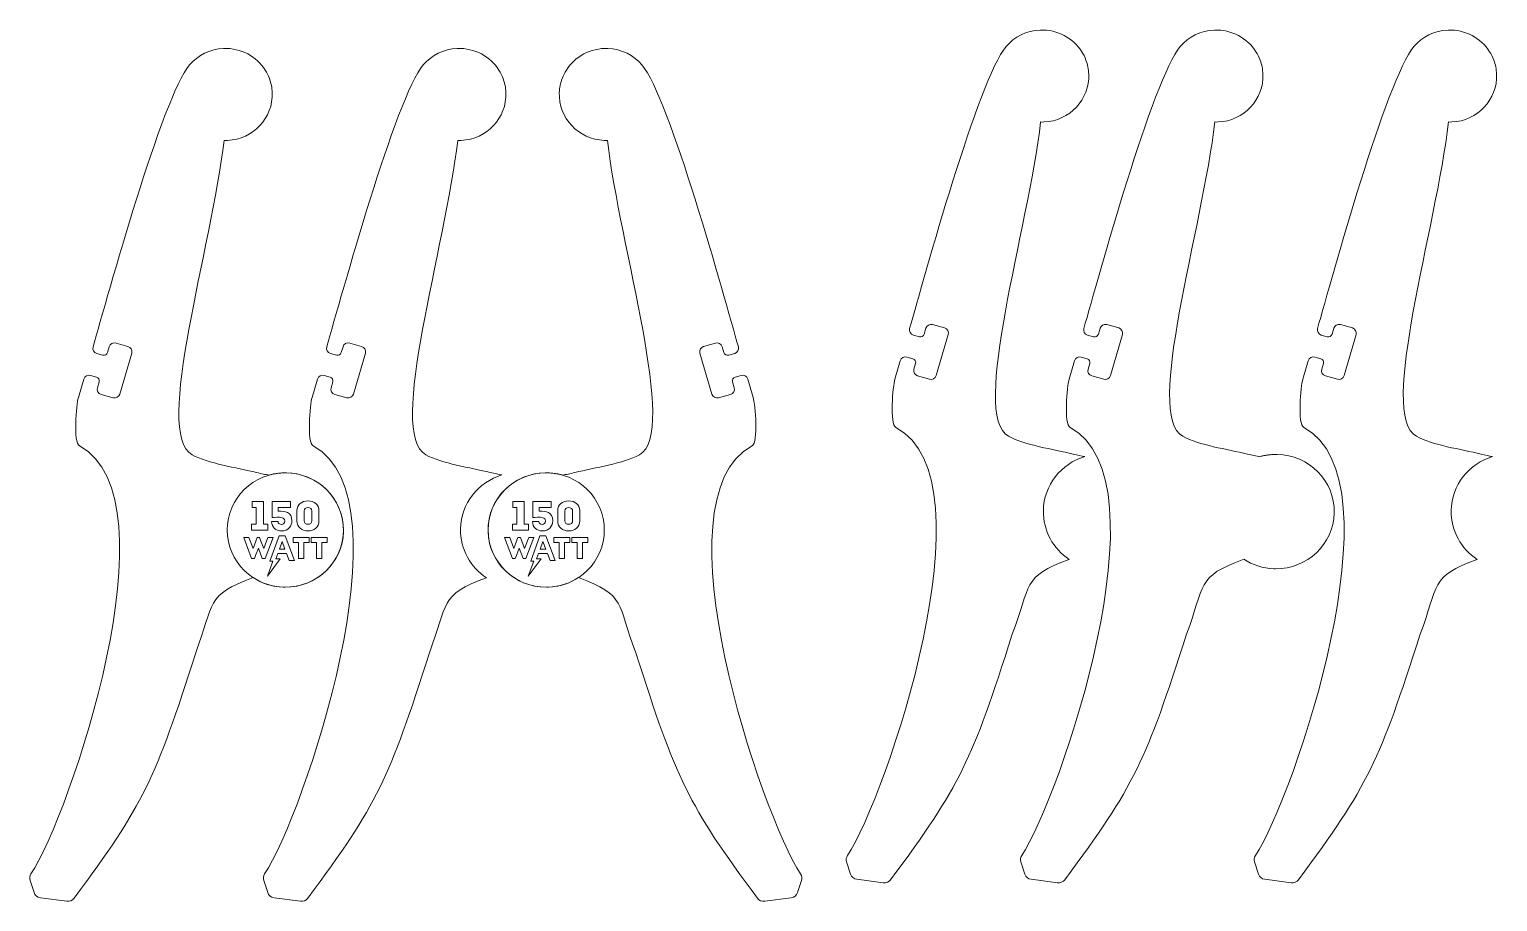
# Model space of a CAD drawing. Header units: centimetres. Extents: x -7.2 to 6.6, y 35.6 to 43.8.
import ezdxf

# ---------------------------------------------------------------- set-up
doc = ezdxf.new("R2010")
doc.units = ezdxf.units.CM
doc.header["$MEASUREMENT"] = 0
doc.layers.add('Layer 1', color=7, linetype='Continuous')

msp = doc.modelspace()

# ---------------------------------------------------------------- linework, layer by layer
at = {"layer": 'Layer 1', "lineweight": 9}
for points, knots in [([(2.71007, 39.7669), (2.67824, 39.77227), (2.64252, 39.77984), (2.60143, 39.78991), (2.60143, 39.78991), (2.41146, 39.83648), (2.14906, 39.87303), (1.99526, 39.95678), (1.99526, 39.95678), (1.62937, 40.15608), (2.18184, 41.9051), (2.29605, 42.90509), (2.29605, 42.90509), (2.30611, 42.9048), (2.31624, 42.90482), (2.32645, 42.90522), (2.32645, 42.90522), (2.56857, 42.91465), (2.75708, 43.11532), (2.74748, 43.35341), (2.74748, 43.35341), (2.74561, 43.39979), (2.73634, 43.44416), (2.72086, 43.48549), (2.72086, 43.48549), (2.7111, 43.51555), (2.69789, 43.54116), (2.68169, 43.56423), (2.68169, 43.56423), (2.60101, 43.69152), (2.45503, 43.77379), (2.29172, 43.76742), (2.29172, 43.76742), (2.16278, 43.76241), (2.04905, 43.70314), (1.97235, 43.61289), (1.97235, 43.61289), (1.71363, 43.30844), (1.20299, 41.44175), (1.06721, 40.96804), (1.06721, 40.96804), (1.05965, 40.94163), (1.07535, 40.91392), (1.1022, 40.90636), (1.1022, 40.90636), (1.1022, 40.90636), (1.15824, 40.89057), (1.15824, 40.89057), (1.15824, 40.89057), (1.17745, 40.88515), (1.19771, 40.89621), (1.20321, 40.9151), (1.20321, 40.9151), (1.20321, 40.9151), (1.21923, 40.9701), (1.21923, 40.9701), (1.21923, 40.9701), (1.22694, 40.99657), (1.25528, 41.01203), (1.28219, 41.00444), (1.28219, 41.00444), (1.28219, 41.00444), (1.39406, 40.97293), (1.39406, 40.97293), (1.39406, 40.97293), (1.42099, 40.96534), (1.4367, 40.93752), (1.42898, 40.91101), (1.42898, 40.91101), (1.42898, 40.91101), (1.31682, 40.52599), (1.31682, 40.52599), (1.31682, 40.52599), (1.30909, 40.49948), (1.2808, 40.48406), (1.25385, 40.49165), (1.25385, 40.49165), (1.25385, 40.49165), (1.14198, 40.52317), (1.14198, 40.52317), (1.14198, 40.52317), (1.11501, 40.53076), (1.09936, 40.55861), (1.10706, 40.58508), (1.10706, 40.58508), (1.10706, 40.58508), (1.12307, 40.64008), (1.12307, 40.64008), (1.12307, 40.64008), (1.12858, 40.65897), (1.11739, 40.6789), (1.09814, 40.68431), (1.09814, 40.68431), (1.09814, 40.68431), (1.04222, 40.70006), (1.04222, 40.70006), (1.04222, 40.70006), (1.01526, 40.70765), (0.98698, 40.69223), (0.97926, 40.66572), (0.97926, 40.66572), (0.97926, 40.66572), (0.92893, 40.49298), (0.92893, 40.49298), (0.92893, 40.49298), (0.90987, 40.42755), (0.87807, 40.07102), (0.93911, 40.03892), (0.93911, 40.03892), (1.86327, 39.55275), (0.84502, 36.56956), (0.48422, 36.0244), (0.48422, 36.0244), (0.47195, 36.0058), (0.46905, 35.98486), (0.47591, 35.96373), (0.47591, 35.96373), (0.47591, 35.96373), (0.51255, 35.85078), (0.51255, 35.85078), (0.51255, 35.85078), (0.52129, 35.82385), (0.54358, 35.80544), (0.57205, 35.80164), (0.57205, 35.80164), (0.57205, 35.80164), (0.82033, 35.76849), (0.82033, 35.76849), (0.82033, 35.76849), (0.84747, 35.76487), (0.87265, 35.77539), (0.88882, 35.79713), (0.88882, 35.79713), (1.54287, 36.67573), (1.65408, 36.91998), (2.02987, 38.09956), (2.02987, 38.09956), (2.20596, 38.56143), (2.11914, 38.64086), (2.56443, 38.8024), (2.56443, 38.8024), (2.41534, 38.90118), (2.31851, 39.06986), (2.32182, 39.25979), (2.32182, 39.25979), (2.32602, 39.49969), (2.48872, 39.70032), (2.71007, 39.7669)], [0, 0, 0, 0, 0.02631579, 0.02631579, 0.02631579, 0.02631579, 0.05263158, 0.05263158, 0.05263158, 0.05263158, 0.07894737, 0.07894737, 0.07894737, 0.07894737, 0.10526316, 0.10526316, 0.10526316, 0.10526316, 0.13157895, 0.13157895, 0.13157895, 0.13157895, 0.15789474, 0.15789474, 0.15789474, 0.15789474, 0.18421053, 0.18421053, 0.18421053, 0.18421053, 0.21052632, 0.21052632, 0.21052632, 0.21052632, 0.23684211, 0.23684211, 0.23684211, 0.23684211, 0.26315789, 0.26315789, 0.26315789, 0.26315789, 0.28947368, 0.28947368, 0.28947368, 0.28947368, 0.31578947, 0.31578947, 0.31578947, 0.31578947, 0.34210526, 0.34210526, 0.34210526, 0.34210526, 0.36842105, 0.36842105, 0.36842105, 0.36842105, 0.39473684, 0.39473684, 0.39473684, 0.39473684, 0.42105263, 0.42105263, 0.42105263, 0.42105263, 0.44736842, 0.44736842, 0.44736842, 0.44736842, 0.47368421, 0.47368421, 0.47368421, 0.47368421, 0.5, 0.5, 0.5, 0.5, 0.52631579, 0.52631579, 0.52631579, 0.52631579, 0.55263158, 0.55263158, 0.55263158, 0.55263158, 0.57894737, 0.57894737, 0.57894737, 0.57894737, 0.60526316, 0.60526316, 0.60526316, 0.60526316, 0.63157895, 0.63157895, 0.63157895, 0.63157895, 0.65789474, 0.65789474, 0.65789474, 0.65789474, 0.68421053, 0.68421053, 0.68421053, 0.68421053, 0.71052632, 0.71052632, 0.71052632, 0.71052632, 0.73684211, 0.73684211, 0.73684211, 0.73684211, 0.76315789, 0.76315789, 0.76315789, 0.76315789, 0.78947368, 0.78947368, 0.78947368, 0.78947368, 0.81578947, 0.81578947, 0.81578947, 0.81578947, 0.84210526, 0.84210526, 0.84210526, 0.84210526, 0.86842105, 0.86842105, 0.86842105, 0.86842105, 0.89473684, 0.89473684, 0.89473684, 0.89473684, 0.92105263, 0.92105263, 0.92105263, 0.92105263, 0.94736842, 0.94736842, 0.94736842, 0.94736842, 1, 1, 1, 1]), ([(4.48412, 38.71455), (4.4879, 38.71439), (4.49174, 38.71426), (4.49572, 38.71419), (4.49572, 38.71419), (4.49685, 38.71417), (4.498, 38.71421), (4.49913, 38.7142), (4.49913, 38.7142), (4.7969, 38.71096), (5.04216, 38.94326), (5.0503, 39.23572), (5.0503, 39.23572), (5.05037, 39.23757), (5.05048, 39.23941), (5.05051, 39.24127), (5.05051, 39.24127), (5.0557, 39.53748), (4.81573, 39.78172), (4.5145, 39.78683), (4.5145, 39.78683), (4.50043, 39.78706), (4.48647, 39.78678), (4.47264, 39.78597), (4.47264, 39.78597), (4.47264, 39.78597), (4.47249, 39.78596), (4.47249, 39.78596), (4.47249, 39.78596), (4.45872, 39.78516), (4.44507, 39.78386), (4.43158, 39.78208), (4.43158, 39.78208), (4.43158, 39.78208), (4.43132, 39.78205), (4.43132, 39.78205), (4.43132, 39.78205), (4.43132, 39.78205), (4.431, 39.78199), (4.431, 39.78199), (4.431, 39.78199), (4.4266, 39.78141), (4.4222, 39.78078), (4.41783, 39.78008), (4.41783, 39.78008), (4.41783, 39.78008), (4.41775, 39.78006), (4.41775, 39.78006), (4.41775, 39.78006), (4.41332, 39.77937), (4.40889, 39.77861), (4.40449, 39.7778), (4.40449, 39.7778), (4.40449, 39.7778), (4.40439, 39.77779), (4.40439, 39.77779), (4.40439, 39.77779), (4.40439, 39.77779), (4.40389, 39.77769), (4.40389, 39.77769), (4.40389, 39.77769), (4.39972, 39.77693), (4.39558, 39.77611), (4.39146, 39.77525), (4.39146, 39.77525), (4.39146, 39.77525), (4.39108, 39.77516), (4.39108, 39.77516), (4.39108, 39.77516), (4.39108, 39.77516), (4.39101, 39.77515), (4.39101, 39.77515), (4.39101, 39.77515), (4.38673, 39.77426), (4.38248, 39.77332), (4.37825, 39.77232), (4.37825, 39.77232), (4.37825, 39.77232), (4.3776, 39.77217), (4.3776, 39.77217), (4.3776, 39.77217), (4.37346, 39.7712), (4.36936, 39.77018), (4.36526, 39.76911), (4.36526, 39.76911), (4.36526, 39.76911), (4.36483, 39.76899), (4.36483, 39.76899), (4.36483, 39.76899), (4.36483, 39.76899), (4.36445, 39.7689), (4.36445, 39.7689), (4.36445, 39.7689), (4.36041, 39.76783), (4.35638, 39.76674), (4.35236, 39.76559), (4.35236, 39.76559), (4.31855, 39.77101), (4.28028, 39.77899), (4.23571, 39.78991), (4.23571, 39.78991), (4.04574, 39.83649), (3.78334, 39.87304), (3.62955, 39.95679), (3.62955, 39.95679), (3.26365, 40.15608), (3.81612, 41.90511), (3.93033, 42.90509), (3.93033, 42.90509), (3.9404, 42.90481), (3.95052, 42.90483), (3.96074, 42.90523), (3.96074, 42.90523), (4.20285, 42.91466), (4.39136, 43.11532), (4.38176, 43.35341), (4.38176, 43.35341), (4.3799, 43.3998), (4.37062, 43.44417), (4.35514, 43.4855), (4.35514, 43.4855), (4.34538, 43.51555), (4.33218, 43.54117), (4.31598, 43.56423), (4.31598, 43.56423), (4.23529, 43.69152), (4.08931, 43.7738), (3.926, 43.76743), (3.926, 43.76743), (3.79706, 43.76241), (3.68333, 43.70315), (3.60663, 43.6129), (3.60663, 43.6129), (3.34791, 43.30844), (2.83727, 41.44175), (2.70149, 40.96805), (2.70149, 40.96805), (2.69393, 40.94163), (2.70964, 40.91392), (2.73648, 40.90636), (2.73648, 40.90636), (2.73648, 40.90636), (2.79252, 40.89057), (2.79252, 40.89057), (2.79252, 40.89057), (2.81174, 40.88516), (2.83199, 40.89622), (2.83749, 40.9151), (2.83749, 40.9151), (2.83749, 40.9151), (2.85351, 40.97011), (2.85351, 40.97011), (2.85351, 40.97011), (2.86122, 40.99658), (2.88956, 41.01203), (2.91648, 41.00445), (2.91648, 41.00445), (2.91648, 41.00445), (3.02835, 40.97293), (3.02835, 40.97293), (3.02835, 40.97293), (3.05527, 40.96535), (3.07099, 40.93752), (3.06326, 40.91102), (3.06326, 40.91102), (3.06326, 40.91102), (2.9511, 40.526), (2.9511, 40.526), (2.9511, 40.526), (2.94338, 40.49948), (2.91509, 40.48407), (2.88813, 40.49166), (2.88813, 40.49166), (2.88813, 40.49166), (2.77626, 40.52317), (2.77626, 40.52317), (2.77626, 40.52317), (2.74929, 40.53076), (2.73364, 40.55861), (2.74134, 40.58509), (2.74134, 40.58509), (2.74134, 40.58509), (2.75736, 40.64008), (2.75736, 40.64008), (2.75736, 40.64008), (2.76286, 40.65898), (2.75168, 40.6789), (2.73242, 40.68431), (2.73242, 40.68431), (2.73242, 40.68431), (2.67651, 40.70006), (2.67651, 40.70006), (2.67651, 40.70006), (2.64955, 40.70765), (2.62127, 40.69224), (2.61354, 40.66573), (2.61354, 40.66573), (2.61354, 40.66573), (2.56322, 40.49298), (2.56322, 40.49298), (2.56322, 40.49298), (2.54415, 40.42755), (2.51235, 40.07103), (2.57339, 40.03893), (2.57339, 40.03893), (3.49755, 39.55276), (2.47931, 36.56956), (2.11851, 36.0244), (2.11851, 36.0244), (2.10623, 36.0058), (2.10333, 35.98486), (2.11019, 35.96373), (2.11019, 35.96373), (2.11019, 35.96373), (2.14684, 35.85078), (2.14684, 35.85078), (2.14684, 35.85078), (2.15557, 35.82385), (2.17786, 35.80545), (2.20634, 35.80165), (2.20634, 35.80165), (2.20634, 35.80165), (2.45461, 35.76849), (2.45461, 35.76849), (2.45461, 35.76849), (2.48175, 35.76487), (2.50693, 35.77539), (2.5231, 35.79714), (2.5231, 35.79714), (3.17715, 36.67573), (3.28836, 36.91999), (3.66416, 38.09956), (3.66416, 38.09956), (3.8408, 38.56289), (3.75281, 38.64136), (4.20289, 38.80392), (4.20289, 38.80392), (4.28384, 38.75084), (4.38016, 38.71845), (4.48412, 38.71455)], [0, 0, 0, 0, 0.01639344, 0.01639344, 0.01639344, 0.01639344, 0.03278689, 0.03278689, 0.03278689, 0.03278689, 0.04918033, 0.04918033, 0.04918033, 0.04918033, 0.06557377, 0.06557377, 0.06557377, 0.06557377, 0.08196721, 0.08196721, 0.08196721, 0.08196721, 0.09836066, 0.09836066, 0.09836066, 0.09836066, 0.1147541, 0.1147541, 0.1147541, 0.1147541, 0.13114754, 0.13114754, 0.13114754, 0.13114754, 0.14754098, 0.14754098, 0.14754098, 0.14754098, 0.16393443, 0.16393443, 0.16393443, 0.16393443, 0.18032787, 0.18032787, 0.18032787, 0.18032787, 0.19672131, 0.19672131, 0.19672131, 0.19672131, 0.21311475, 0.21311475, 0.21311475, 0.21311475, 0.2295082, 0.2295082, 0.2295082, 0.2295082, 0.24590164, 0.24590164, 0.24590164, 0.24590164, 0.26229508, 0.26229508, 0.26229508, 0.26229508, 0.27868852, 0.27868852, 0.27868852, 0.27868852, 0.29508197, 0.29508197, 0.29508197, 0.29508197, 0.31147541, 0.31147541, 0.31147541, 0.31147541, 0.32786885, 0.32786885, 0.32786885, 0.32786885, 0.3442623, 0.3442623, 0.3442623, 0.3442623, 0.36065574, 0.36065574, 0.36065574, 0.36065574, 0.37704918, 0.37704918, 0.37704918, 0.37704918, 0.39344262, 0.39344262, 0.39344262, 0.39344262, 0.40983607, 0.40983607, 0.40983607, 0.40983607, 0.42622951, 0.42622951, 0.42622951, 0.42622951, 0.44262295, 0.44262295, 0.44262295, 0.44262295, 0.45901639, 0.45901639, 0.45901639, 0.45901639, 0.47540984, 0.47540984, 0.47540984, 0.47540984, 0.49180328, 0.49180328, 0.49180328, 0.49180328, 0.50819672, 0.50819672, 0.50819672, 0.50819672, 0.52459016, 0.52459016, 0.52459016, 0.52459016, 0.54098361, 0.54098361, 0.54098361, 0.54098361, 0.55737705, 0.55737705, 0.55737705, 0.55737705, 0.57377049, 0.57377049, 0.57377049, 0.57377049, 0.59016393, 0.59016393, 0.59016393, 0.59016393, 0.60655738, 0.60655738, 0.60655738, 0.60655738, 0.62295082, 0.62295082, 0.62295082, 0.62295082, 0.63934426, 0.63934426, 0.63934426, 0.63934426, 0.6557377, 0.6557377, 0.6557377, 0.6557377, 0.67213115, 0.67213115, 0.67213115, 0.67213115, 0.68852459, 0.68852459, 0.68852459, 0.68852459, 0.70491803, 0.70491803, 0.70491803, 0.70491803, 0.72131148, 0.72131148, 0.72131148, 0.72131148, 0.73770492, 0.73770492, 0.73770492, 0.73770492, 0.75409836, 0.75409836, 0.75409836, 0.75409836, 0.7704918, 0.7704918, 0.7704918, 0.7704918, 0.78688525, 0.78688525, 0.78688525, 0.78688525, 0.80327869, 0.80327869, 0.80327869, 0.80327869, 0.81967213, 0.81967213, 0.81967213, 0.81967213, 0.83606557, 0.83606557, 0.83606557, 0.83606557, 0.85245902, 0.85245902, 0.85245902, 0.85245902, 0.86885246, 0.86885246, 0.86885246, 0.86885246, 0.8852459, 0.8852459, 0.8852459, 0.8852459, 0.90163934, 0.90163934, 0.90163934, 0.90163934, 0.91803279, 0.91803279, 0.91803279, 0.91803279, 0.93442623, 0.93442623, 0.93442623, 0.93442623, 0.95081967, 0.95081967, 0.95081967, 0.95081967, 0.96721311, 0.96721311, 0.96721311, 0.96721311, 1, 1, 1, 1]), ([(6.53667, 39.7669), (6.50485, 39.77227), (6.46913, 39.77984), (6.42803, 39.78991), (6.42803, 39.78991), (6.23806, 39.83648), (5.97566, 39.87303), (5.82187, 39.95678), (5.82187, 39.95678), (5.45597, 40.15608), (6.00845, 41.9051), (6.12265, 42.90509), (6.12265, 42.90509), (6.13272, 42.9048), (6.14284, 42.90482), (6.15306, 42.90522), (6.15306, 42.90522), (6.39517, 42.91465), (6.58368, 43.11532), (6.57409, 43.35341), (6.57409, 43.35341), (6.57222, 43.39979), (6.56294, 43.44416), (6.54746, 43.48549), (6.54746, 43.48549), (6.5377, 43.51555), (6.5245, 43.54116), (6.5083, 43.56423), (6.5083, 43.56423), (6.42761, 43.69152), (6.28163, 43.77379), (6.11832, 43.76742), (6.11832, 43.76742), (5.98938, 43.76241), (5.87565, 43.70314), (5.79895, 43.61289), (5.79895, 43.61289), (5.54023, 43.30844), (5.02959, 41.44175), (4.89382, 40.96804), (4.89382, 40.96804), (4.88625, 40.94163), (4.90196, 40.91392), (4.9288, 40.90636), (4.9288, 40.90636), (4.9288, 40.90636), (4.98484, 40.89057), (4.98484, 40.89057), (4.98484, 40.89057), (5.00406, 40.88515), (5.02431, 40.89621), (5.02981, 40.9151), (5.02981, 40.9151), (5.02981, 40.9151), (5.04583, 40.9701), (5.04583, 40.9701), (5.04583, 40.9701), (5.05354, 40.99657), (5.08188, 41.01203), (5.1088, 41.00444), (5.1088, 41.00444), (5.1088, 41.00444), (5.22067, 40.97293), (5.22067, 40.97293), (5.22067, 40.97293), (5.24759, 40.96534), (5.26331, 40.93752), (5.25558, 40.91101), (5.25558, 40.91101), (5.25558, 40.91101), (5.14342, 40.52599), (5.14342, 40.52599), (5.14342, 40.52599), (5.1357, 40.49948), (5.10741, 40.48406), (5.08045, 40.49165), (5.08045, 40.49165), (5.08045, 40.49165), (4.96858, 40.52317), (4.96858, 40.52317), (4.96858, 40.52317), (4.94161, 40.53076), (4.92596, 40.55861), (4.93366, 40.58508), (4.93366, 40.58508), (4.93366, 40.58508), (4.94968, 40.64008), (4.94968, 40.64008), (4.94968, 40.64008), (4.95518, 40.65897), (4.944, 40.6789), (4.92474, 40.68431), (4.92474, 40.68431), (4.92474, 40.68431), (4.86883, 40.70006), (4.86883, 40.70006), (4.86883, 40.70006), (4.84187, 40.70765), (4.81359, 40.69223), (4.80586, 40.66572), (4.80586, 40.66572), (4.80586, 40.66572), (4.75554, 40.49298), (4.75554, 40.49298), (4.75554, 40.49298), (4.73647, 40.42755), (4.70467, 40.07102), (4.76571, 40.03892), (4.76571, 40.03892), (5.68987, 39.55275), (4.67163, 36.56956), (4.31083, 36.0244), (4.31083, 36.0244), (4.29855, 36.0058), (4.29565, 35.98486), (4.30251, 35.96373), (4.30251, 35.96373), (4.30251, 35.96373), (4.33916, 35.85078), (4.33916, 35.85078), (4.33916, 35.85078), (4.34789, 35.82385), (4.37018, 35.80544), (4.39866, 35.80164), (4.39866, 35.80164), (4.39866, 35.80164), (4.64693, 35.76849), (4.64693, 35.76849), (4.64693, 35.76849), (4.67407, 35.76487), (4.69926, 35.77539), (4.71542, 35.79713), (4.71542, 35.79713), (5.36947, 36.67573), (5.48068, 36.91998), (5.85648, 38.09956), (5.85648, 38.09956), (6.03257, 38.56143), (5.94575, 38.64086), (6.39103, 38.8024), (6.39103, 38.8024), (6.24194, 38.90118), (6.14512, 39.06986), (6.14842, 39.25979), (6.14842, 39.25979), (6.15263, 39.49969), (6.31533, 39.70032), (6.53667, 39.7669)], [0, 0, 0, 0, 0.02631579, 0.02631579, 0.02631579, 0.02631579, 0.05263158, 0.05263158, 0.05263158, 0.05263158, 0.07894737, 0.07894737, 0.07894737, 0.07894737, 0.10526316, 0.10526316, 0.10526316, 0.10526316, 0.13157895, 0.13157895, 0.13157895, 0.13157895, 0.15789474, 0.15789474, 0.15789474, 0.15789474, 0.18421053, 0.18421053, 0.18421053, 0.18421053, 0.21052632, 0.21052632, 0.21052632, 0.21052632, 0.23684211, 0.23684211, 0.23684211, 0.23684211, 0.26315789, 0.26315789, 0.26315789, 0.26315789, 0.28947368, 0.28947368, 0.28947368, 0.28947368, 0.31578947, 0.31578947, 0.31578947, 0.31578947, 0.34210526, 0.34210526, 0.34210526, 0.34210526, 0.36842105, 0.36842105, 0.36842105, 0.36842105, 0.39473684, 0.39473684, 0.39473684, 0.39473684, 0.42105263, 0.42105263, 0.42105263, 0.42105263, 0.44736842, 0.44736842, 0.44736842, 0.44736842, 0.47368421, 0.47368421, 0.47368421, 0.47368421, 0.5, 0.5, 0.5, 0.5, 0.52631579, 0.52631579, 0.52631579, 0.52631579, 0.55263158, 0.55263158, 0.55263158, 0.55263158, 0.57894737, 0.57894737, 0.57894737, 0.57894737, 0.60526316, 0.60526316, 0.60526316, 0.60526316, 0.63157895, 0.63157895, 0.63157895, 0.63157895, 0.65789474, 0.65789474, 0.65789474, 0.65789474, 0.68421053, 0.68421053, 0.68421053, 0.68421053, 0.71052632, 0.71052632, 0.71052632, 0.71052632, 0.73684211, 0.73684211, 0.73684211, 0.73684211, 0.76315789, 0.76315789, 0.76315789, 0.76315789, 0.78947368, 0.78947368, 0.78947368, 0.78947368, 0.81578947, 0.81578947, 0.81578947, 0.81578947, 0.84210526, 0.84210526, 0.84210526, 0.84210526, 0.86842105, 0.86842105, 0.86842105, 0.86842105, 0.89473684, 0.89473684, 0.89473684, 0.89473684, 0.92105263, 0.92105263, 0.92105263, 0.92105263, 0.94736842, 0.94736842, 0.94736842, 0.94736842, 1, 1, 1, 1]), ([(-4.81066, 38.54168), (-4.80688, 38.54152), (-4.80303, 38.54139), (-4.79906, 38.54132), (-4.79906, 38.54132), (-4.79793, 38.5413), (-4.79678, 38.54134), (-4.79564, 38.54133), (-4.79564, 38.54133), (-4.49787, 38.53809), (-4.25262, 38.77039), (-4.24447, 39.06285), (-4.24447, 39.06285), (-4.24441, 39.0647), (-4.2443, 39.06654), (-4.24427, 39.0684), (-4.24427, 39.0684), (-4.23907, 39.36461), (-4.47905, 39.60885), (-4.78027, 39.61396), (-4.78027, 39.61396), (-4.79435, 39.61419), (-4.80831, 39.61391), (-4.82214, 39.6131), (-4.82214, 39.6131), (-4.82214, 39.6131), (-4.82228, 39.61309), (-4.82228, 39.61309), (-4.82228, 39.61309), (-4.83606, 39.61229), (-4.8497, 39.61099), (-4.86319, 39.60921), (-4.86319, 39.60921), (-4.86319, 39.60921), (-4.86345, 39.60918), (-4.86345, 39.60918), (-4.86345, 39.60918), (-4.86345, 39.60918), (-4.86378, 39.60912), (-4.86378, 39.60912), (-4.86378, 39.60912), (-4.86818, 39.60854), (-4.87257, 39.60791), (-4.87694, 39.60721), (-4.87694, 39.60721), (-4.87694, 39.60721), (-4.87702, 39.60719), (-4.87702, 39.60719), (-4.87702, 39.60719), (-4.88145, 39.6065), (-4.88588, 39.60574), (-4.89029, 39.60493), (-4.89029, 39.60493), (-4.89029, 39.60493), (-4.89039, 39.60492), (-4.89039, 39.60492), (-4.89039, 39.60492), (-4.89039, 39.60492), (-4.89089, 39.60482), (-4.89089, 39.60482), (-4.89089, 39.60482), (-4.89506, 39.60406), (-4.89919, 39.60324), (-4.90332, 39.60238), (-4.90332, 39.60238), (-4.90332, 39.60238), (-4.9037, 39.60229), (-4.9037, 39.60229), (-4.9037, 39.60229), (-4.9037, 39.60229), (-4.90377, 39.60228), (-4.90377, 39.60228), (-4.90377, 39.60228), (-4.90804, 39.60139), (-4.9123, 39.60045), (-4.91652, 39.59945), (-4.91652, 39.59945), (-4.91652, 39.59945), (-4.91718, 39.5993), (-4.91718, 39.5993), (-4.91718, 39.5993), (-4.92131, 39.59833), (-4.92542, 39.59731), (-4.92951, 39.59624), (-4.92951, 39.59624), (-4.92951, 39.59624), (-4.92995, 39.59612), (-4.92995, 39.59612), (-4.92995, 39.59612), (-4.92995, 39.59612), (-4.93032, 39.59603), (-4.93032, 39.59603), (-4.93032, 39.59603), (-4.93437, 39.59496), (-4.9384, 39.59387), (-4.94241, 39.59272), (-4.94241, 39.59272), (-4.97623, 39.59814), (-5.01449, 39.60612), (-5.05906, 39.61704), (-5.05906, 39.61704), (-5.24903, 39.66362), (-5.51143, 39.70017), (-5.66523, 39.78392), (-5.66523, 39.78392), (-6.03112, 39.98321), (-5.47865, 41.73224), (-5.36444, 42.73222), (-5.36444, 42.73222), (-5.35438, 42.73194), (-5.34425, 42.73196), (-5.33404, 42.73236), (-5.33404, 42.73236), (-5.09192, 42.74179), (-4.90341, 42.94245), (-4.91301, 43.18054), (-4.91301, 43.18054), (-4.91488, 43.22693), (-4.92415, 43.2713), (-4.93963, 43.31263), (-4.93963, 43.31263), (-4.94939, 43.34268), (-4.9626, 43.3683), (-4.9788, 43.39136), (-4.9788, 43.39136), (-5.05948, 43.51865), (-5.20547, 43.60093), (-5.36878, 43.59456), (-5.36878, 43.59456), (-5.49772, 43.58954), (-5.61144, 43.53028), (-5.68814, 43.44003), (-5.68814, 43.44003), (-5.94686, 43.13557), (-6.4575, 41.26888), (-6.59328, 40.79518), (-6.59328, 40.79518), (-6.60084, 40.76876), (-6.58514, 40.74105), (-6.55829, 40.73349), (-6.55829, 40.73349), (-6.55829, 40.73349), (-6.50225, 40.7177), (-6.50225, 40.7177), (-6.50225, 40.7177), (-6.48304, 40.71229), (-6.46278, 40.72335), (-6.45728, 40.74223), (-6.45728, 40.74223), (-6.45728, 40.74223), (-6.44126, 40.79724), (-6.44126, 40.79724), (-6.44126, 40.79724), (-6.43356, 40.82371), (-6.40521, 40.83916), (-6.3783, 40.83158), (-6.3783, 40.83158), (-6.3783, 40.83158), (-6.26643, 40.80006), (-6.26643, 40.80006), (-6.26643, 40.80006), (-6.2395, 40.79248), (-6.22379, 40.76465), (-6.23151, 40.73815), (-6.23151, 40.73815), (-6.23151, 40.73815), (-6.34367, 40.35313), (-6.34367, 40.35313), (-6.34367, 40.35313), (-6.3514, 40.32661), (-6.37969, 40.3112), (-6.40665, 40.31879), (-6.40665, 40.31879), (-6.40665, 40.31879), (-6.51852, 40.3503), (-6.51852, 40.3503), (-6.51852, 40.3503), (-6.54548, 40.35789), (-6.56113, 40.38574), (-6.55343, 40.41222), (-6.55343, 40.41222), (-6.55343, 40.41222), (-6.53742, 40.46721), (-6.53742, 40.46721), (-6.53742, 40.46721), (-6.53191, 40.48611), (-6.5431, 40.50603), (-6.56235, 40.51144), (-6.56235, 40.51144), (-6.56235, 40.51144), (-6.61827, 40.52719), (-6.61827, 40.52719), (-6.61827, 40.52719), (-6.64523, 40.53478), (-6.67351, 40.51937), (-6.68123, 40.49286), (-6.68123, 40.49286), (-6.68123, 40.49286), (-6.73156, 40.32011), (-6.73156, 40.32011), (-6.73156, 40.32011), (-6.75062, 40.25468), (-6.78242, 39.89816), (-6.72138, 39.86606), (-6.72138, 39.86606), (-5.79722, 39.37989), (-6.81547, 36.39669), (-7.17627, 35.85153), (-7.17627, 35.85153), (-7.18855, 35.83293), (-7.19144, 35.81199), (-7.18459, 35.79086), (-7.18459, 35.79086), (-7.18459, 35.79086), (-7.14794, 35.67791), (-7.14794, 35.67791), (-7.14794, 35.67791), (-7.1392, 35.65098), (-7.11691, 35.63258), (-7.08844, 35.62878), (-7.08844, 35.62878), (-7.08844, 35.62878), (-6.84017, 35.59562), (-6.84017, 35.59562), (-6.84017, 35.59562), (-6.81302, 35.592), (-6.78784, 35.60252), (-6.77168, 35.62427), (-6.77168, 35.62427), (-6.11762, 36.50286), (-6.00641, 36.74712), (-5.63062, 37.92669), (-5.63062, 37.92669), (-5.45398, 38.39002), (-5.54196, 38.46849), (-5.09189, 38.63105), (-5.09189, 38.63105), (-5.01093, 38.57797), (-4.91462, 38.54558), (-4.81066, 38.54168)], [0, 0, 0, 0, 0.01639344, 0.01639344, 0.01639344, 0.01639344, 0.03278689, 0.03278689, 0.03278689, 0.03278689, 0.04918033, 0.04918033, 0.04918033, 0.04918033, 0.06557377, 0.06557377, 0.06557377, 0.06557377, 0.08196721, 0.08196721, 0.08196721, 0.08196721, 0.09836066, 0.09836066, 0.09836066, 0.09836066, 0.1147541, 0.1147541, 0.1147541, 0.1147541, 0.13114754, 0.13114754, 0.13114754, 0.13114754, 0.14754098, 0.14754098, 0.14754098, 0.14754098, 0.16393443, 0.16393443, 0.16393443, 0.16393443, 0.18032787, 0.18032787, 0.18032787, 0.18032787, 0.19672131, 0.19672131, 0.19672131, 0.19672131, 0.21311475, 0.21311475, 0.21311475, 0.21311475, 0.2295082, 0.2295082, 0.2295082, 0.2295082, 0.24590164, 0.24590164, 0.24590164, 0.24590164, 0.26229508, 0.26229508, 0.26229508, 0.26229508, 0.27868852, 0.27868852, 0.27868852, 0.27868852, 0.29508197, 0.29508197, 0.29508197, 0.29508197, 0.31147541, 0.31147541, 0.31147541, 0.31147541, 0.32786885, 0.32786885, 0.32786885, 0.32786885, 0.3442623, 0.3442623, 0.3442623, 0.3442623, 0.36065574, 0.36065574, 0.36065574, 0.36065574, 0.37704918, 0.37704918, 0.37704918, 0.37704918, 0.39344262, 0.39344262, 0.39344262, 0.39344262, 0.40983607, 0.40983607, 0.40983607, 0.40983607, 0.42622951, 0.42622951, 0.42622951, 0.42622951, 0.44262295, 0.44262295, 0.44262295, 0.44262295, 0.45901639, 0.45901639, 0.45901639, 0.45901639, 0.47540984, 0.47540984, 0.47540984, 0.47540984, 0.49180328, 0.49180328, 0.49180328, 0.49180328, 0.50819672, 0.50819672, 0.50819672, 0.50819672, 0.52459016, 0.52459016, 0.52459016, 0.52459016, 0.54098361, 0.54098361, 0.54098361, 0.54098361, 0.55737705, 0.55737705, 0.55737705, 0.55737705, 0.57377049, 0.57377049, 0.57377049, 0.57377049, 0.59016393, 0.59016393, 0.59016393, 0.59016393, 0.60655738, 0.60655738, 0.60655738, 0.60655738, 0.62295082, 0.62295082, 0.62295082, 0.62295082, 0.63934426, 0.63934426, 0.63934426, 0.63934426, 0.6557377, 0.6557377, 0.6557377, 0.6557377, 0.67213115, 0.67213115, 0.67213115, 0.67213115, 0.68852459, 0.68852459, 0.68852459, 0.68852459, 0.70491803, 0.70491803, 0.70491803, 0.70491803, 0.72131148, 0.72131148, 0.72131148, 0.72131148, 0.73770492, 0.73770492, 0.73770492, 0.73770492, 0.75409836, 0.75409836, 0.75409836, 0.75409836, 0.7704918, 0.7704918, 0.7704918, 0.7704918, 0.78688525, 0.78688525, 0.78688525, 0.78688525, 0.80327869, 0.80327869, 0.80327869, 0.80327869, 0.81967213, 0.81967213, 0.81967213, 0.81967213, 0.83606557, 0.83606557, 0.83606557, 0.83606557, 0.85245902, 0.85245902, 0.85245902, 0.85245902, 0.86885246, 0.86885246, 0.86885246, 0.86885246, 0.8852459, 0.8852459, 0.8852459, 0.8852459, 0.90163934, 0.90163934, 0.90163934, 0.90163934, 0.91803279, 0.91803279, 0.91803279, 0.91803279, 0.93442623, 0.93442623, 0.93442623, 0.93442623, 0.95081967, 0.95081967, 0.95081967, 0.95081967, 0.96721311, 0.96721311, 0.96721311, 0.96721311, 1, 1, 1, 1]), ([(-2.7581, 39.59403), (-2.78993, 39.5994), (-2.82565, 39.60697), (-2.86674, 39.61704), (-2.86674, 39.61704), (-3.05671, 39.66361), (-3.31911, 39.70016), (-3.47291, 39.78391), (-3.47291, 39.78391), (-3.83881, 39.98321), (-3.28633, 41.73223), (-3.17212, 42.73222), (-3.17212, 42.73222), (-3.16206, 42.73193), (-3.15193, 42.73195), (-3.14172, 42.73235), (-3.14172, 42.73235), (-2.8996, 42.74178), (-2.71109, 42.94245), (-2.72069, 43.18054), (-2.72069, 43.18054), (-2.72256, 43.22692), (-2.73183, 43.27129), (-2.74731, 43.31262), (-2.74731, 43.31262), (-2.75707, 43.34268), (-2.77028, 43.36829), (-2.78648, 43.39136), (-2.78648, 43.39136), (-2.86717, 43.51865), (-3.01315, 43.60092), (-3.17646, 43.59455), (-3.17646, 43.59455), (-3.3054, 43.58954), (-3.41912, 43.53027), (-3.49582, 43.44002), (-3.49582, 43.44002), (-3.75454, 43.13557), (-4.26518, 41.26888), (-4.40096, 40.79517), (-4.40096, 40.79517), (-4.40852, 40.76876), (-4.39282, 40.74105), (-4.36597, 40.73349), (-4.36597, 40.73349), (-4.36597, 40.73349), (-4.30994, 40.7177), (-4.30994, 40.7177), (-4.30994, 40.7177), (-4.29072, 40.71228), (-4.27046, 40.72334), (-4.26496, 40.74223), (-4.26496, 40.74223), (-4.26496, 40.74223), (-4.24894, 40.79723), (-4.24894, 40.79723), (-4.24894, 40.79723), (-4.24124, 40.8237), (-4.21289, 40.83916), (-4.18598, 40.83157), (-4.18598, 40.83157), (-4.18598, 40.83157), (-4.07411, 40.80006), (-4.07411, 40.80006), (-4.07411, 40.80006), (-4.04719, 40.79247), (-4.03147, 40.76465), (-4.03919, 40.73814), (-4.03919, 40.73814), (-4.03919, 40.73814), (-4.15135, 40.35312), (-4.15135, 40.35312), (-4.15135, 40.35312), (-4.15908, 40.32661), (-4.18737, 40.31119), (-4.21433, 40.31878), (-4.21433, 40.31878), (-4.21433, 40.31878), (-4.3262, 40.3503), (-4.3262, 40.3503), (-4.3262, 40.3503), (-4.35316, 40.35789), (-4.36881, 40.38574), (-4.36111, 40.41221), (-4.36111, 40.41221), (-4.36111, 40.41221), (-4.3451, 40.46721), (-4.3451, 40.46721), (-4.3451, 40.46721), (-4.33959, 40.4861), (-4.35078, 40.50603), (-4.37003, 40.51144), (-4.37003, 40.51144), (-4.37003, 40.51144), (-4.42595, 40.52719), (-4.42595, 40.52719), (-4.42595, 40.52719), (-4.45291, 40.53478), (-4.48119, 40.51936), (-4.48891, 40.49285), (-4.48891, 40.49285), (-4.48891, 40.49285), (-4.53924, 40.32011), (-4.53924, 40.32011), (-4.53924, 40.32011), (-4.5583, 40.25468), (-4.5901, 39.89815), (-4.52906, 39.86605), (-4.52906, 39.86605), (-3.6049, 39.37988), (-4.62315, 36.39669), (-4.98395, 35.85153), (-4.98395, 35.85153), (-4.99623, 35.83293), (-4.99913, 35.81199), (-4.99227, 35.79086), (-4.99227, 35.79086), (-4.99227, 35.79086), (-4.95562, 35.67791), (-4.95562, 35.67791), (-4.95562, 35.67791), (-4.94688, 35.65098), (-4.92459, 35.63257), (-4.89612, 35.62877), (-4.89612, 35.62877), (-4.89612, 35.62877), (-4.64785, 35.59562), (-4.64785, 35.59562), (-4.64785, 35.59562), (-4.6207, 35.592), (-4.59552, 35.60252), (-4.57936, 35.62426), (-4.57936, 35.62426), (-3.9253, 36.50286), (-3.81409, 36.74711), (-3.4383, 37.92669), (-3.4383, 37.92669), (-3.26221, 38.38856), (-3.34903, 38.46799), (-2.90374, 38.62953), (-2.90374, 38.62953), (-3.05283, 38.72831), (-3.14966, 38.89699), (-3.14636, 39.08692), (-3.14636, 39.08692), (-3.14215, 39.32682), (-2.97945, 39.52745), (-2.7581, 39.59403)], [0, 0, 0, 0, 0.02631579, 0.02631579, 0.02631579, 0.02631579, 0.05263158, 0.05263158, 0.05263158, 0.05263158, 0.07894737, 0.07894737, 0.07894737, 0.07894737, 0.10526316, 0.10526316, 0.10526316, 0.10526316, 0.13157895, 0.13157895, 0.13157895, 0.13157895, 0.15789474, 0.15789474, 0.15789474, 0.15789474, 0.18421053, 0.18421053, 0.18421053, 0.18421053, 0.21052632, 0.21052632, 0.21052632, 0.21052632, 0.23684211, 0.23684211, 0.23684211, 0.23684211, 0.26315789, 0.26315789, 0.26315789, 0.26315789, 0.28947368, 0.28947368, 0.28947368, 0.28947368, 0.31578947, 0.31578947, 0.31578947, 0.31578947, 0.34210526, 0.34210526, 0.34210526, 0.34210526, 0.36842105, 0.36842105, 0.36842105, 0.36842105, 0.39473684, 0.39473684, 0.39473684, 0.39473684, 0.42105263, 0.42105263, 0.42105263, 0.42105263, 0.44736842, 0.44736842, 0.44736842, 0.44736842, 0.47368421, 0.47368421, 0.47368421, 0.47368421, 0.5, 0.5, 0.5, 0.5, 0.52631579, 0.52631579, 0.52631579, 0.52631579, 0.55263158, 0.55263158, 0.55263158, 0.55263158, 0.57894737, 0.57894737, 0.57894737, 0.57894737, 0.60526316, 0.60526316, 0.60526316, 0.60526316, 0.63157895, 0.63157895, 0.63157895, 0.63157895, 0.65789474, 0.65789474, 0.65789474, 0.65789474, 0.68421053, 0.68421053, 0.68421053, 0.68421053, 0.71052632, 0.71052632, 0.71052632, 0.71052632, 0.73684211, 0.73684211, 0.73684211, 0.73684211, 0.76315789, 0.76315789, 0.76315789, 0.76315789, 0.78947368, 0.78947368, 0.78947368, 0.78947368, 0.81578947, 0.81578947, 0.81578947, 0.81578947, 0.84210526, 0.84210526, 0.84210526, 0.84210526, 0.86842105, 0.86842105, 0.86842105, 0.86842105, 0.89473684, 0.89473684, 0.89473684, 0.89473684, 0.92105263, 0.92105263, 0.92105263, 0.92105263, 0.94736842, 0.94736842, 0.94736842, 0.94736842, 1, 1, 1, 1]), ([(-2.3217, 38.54168), (-2.32548, 38.54152), (-2.32933, 38.54139), (-2.3333, 38.54132), (-2.3333, 38.54132), (-2.33443, 38.5413), (-2.33558, 38.54134), (-2.33672, 38.54133), (-2.33672, 38.54133), (-2.63448, 38.53809), (-2.87974, 38.77039), (-2.88789, 39.06285), (-2.88789, 39.06285), (-2.88795, 39.0647), (-2.88806, 39.06654), (-2.88809, 39.0684), (-2.88809, 39.0684), (-2.89328, 39.36461), (-2.65331, 39.60885), (-2.35209, 39.61396), (-2.35209, 39.61396), (-2.33801, 39.61419), (-2.32405, 39.61391), (-2.31022, 39.6131), (-2.31022, 39.6131), (-2.31022, 39.6131), (-2.31008, 39.61309), (-2.31008, 39.61309), (-2.31008, 39.61309), (-2.2963, 39.61229), (-2.28266, 39.61099), (-2.26917, 39.60921), (-2.26917, 39.60921), (-2.26917, 39.60921), (-2.26891, 39.60918), (-2.26891, 39.60918), (-2.26891, 39.60918), (-2.26891, 39.60918), (-2.26858, 39.60912), (-2.26858, 39.60912), (-2.26858, 39.60912), (-2.26418, 39.60854), (-2.25979, 39.60791), (-2.25542, 39.60721), (-2.25542, 39.60721), (-2.25542, 39.60721), (-2.25533, 39.60719), (-2.25533, 39.60719), (-2.25533, 39.60719), (-2.25091, 39.6065), (-2.24647, 39.60574), (-2.24207, 39.60493), (-2.24207, 39.60493), (-2.24207, 39.60493), (-2.24197, 39.60492), (-2.24197, 39.60492), (-2.24197, 39.60492), (-2.24197, 39.60492), (-2.24147, 39.60482), (-2.24147, 39.60482), (-2.24147, 39.60482), (-2.2373, 39.60406), (-2.23317, 39.60324), (-2.22904, 39.60238), (-2.22904, 39.60238), (-2.22904, 39.60238), (-2.22866, 39.60229), (-2.22866, 39.60229), (-2.22866, 39.60229), (-2.22866, 39.60229), (-2.22859, 39.60228), (-2.22859, 39.60228), (-2.22859, 39.60228), (-2.22432, 39.60139), (-2.22006, 39.60045), (-2.21583, 39.59945), (-2.21583, 39.59945), (-2.21583, 39.59945), (-2.21518, 39.5993), (-2.21518, 39.5993), (-2.21518, 39.5993), (-2.21105, 39.59833), (-2.20694, 39.59731), (-2.20285, 39.59624), (-2.20285, 39.59624), (-2.20285, 39.59624), (-2.20241, 39.59612), (-2.20241, 39.59612), (-2.20241, 39.59612), (-2.20241, 39.59612), (-2.20204, 39.59603), (-2.20204, 39.59603), (-2.20204, 39.59603), (-2.19799, 39.59496), (-2.19396, 39.59387), (-2.18995, 39.59272), (-2.18995, 39.59272), (-2.15613, 39.59814), (-2.11787, 39.60612), (-2.0733, 39.61704), (-2.0733, 39.61704), (-1.88333, 39.66362), (-1.62092, 39.70017), (-1.46713, 39.78392), (-1.46713, 39.78392), (-1.10123, 39.98321), (-1.65371, 41.73224), (-1.76792, 42.73222), (-1.76792, 42.73222), (-1.77798, 42.73194), (-1.78811, 42.73196), (-1.79832, 42.73236), (-1.79832, 42.73236), (-2.04044, 42.74179), (-2.22895, 42.94245), (-2.21935, 43.18054), (-2.21935, 43.18054), (-2.21748, 43.22693), (-2.20821, 43.2713), (-2.19273, 43.31263), (-2.19273, 43.31263), (-2.18297, 43.34268), (-2.16976, 43.3683), (-2.15356, 43.39136), (-2.15356, 43.39136), (-2.07287, 43.51865), (-1.92689, 43.60093), (-1.76358, 43.59456), (-1.76358, 43.59456), (-1.63464, 43.58954), (-1.52092, 43.53028), (-1.44422, 43.44003), (-1.44422, 43.44003), (-1.1855, 43.13557), (-0.67486, 41.26888), (-0.53908, 40.79518), (-0.53908, 40.79518), (-0.53152, 40.76876), (-0.54722, 40.74105), (-0.57407, 40.73349), (-0.57407, 40.73349), (-0.57407, 40.73349), (-0.6301, 40.7177), (-0.6301, 40.7177), (-0.6301, 40.7177), (-0.64932, 40.71229), (-0.66958, 40.72335), (-0.67508, 40.74223), (-0.67508, 40.74223), (-0.67508, 40.74223), (-0.6911, 40.79724), (-0.6911, 40.79724), (-0.6911, 40.79724), (-0.6988, 40.82371), (-0.72715, 40.83916), (-0.75406, 40.83158), (-0.75406, 40.83158), (-0.75406, 40.83158), (-0.86593, 40.80006), (-0.86593, 40.80006), (-0.86593, 40.80006), (-0.89285, 40.79248), (-0.90857, 40.76465), (-0.90085, 40.73815), (-0.90085, 40.73815), (-0.90085, 40.73815), (-0.78869, 40.35313), (-0.78869, 40.35313), (-0.78869, 40.35313), (-0.78096, 40.32661), (-0.75267, 40.3112), (-0.72571, 40.31879), (-0.72571, 40.31879), (-0.72571, 40.31879), (-0.61384, 40.3503), (-0.61384, 40.3503), (-0.61384, 40.3503), (-0.58688, 40.35789), (-0.57123, 40.38574), (-0.57893, 40.41222), (-0.57893, 40.41222), (-0.57893, 40.41222), (-0.59494, 40.46721), (-0.59494, 40.46721), (-0.59494, 40.46721), (-0.60045, 40.48611), (-0.58926, 40.50603), (-0.57001, 40.51144), (-0.57001, 40.51144), (-0.57001, 40.51144), (-0.51409, 40.52719), (-0.51409, 40.52719), (-0.51409, 40.52719), (-0.48713, 40.53478), (-0.45885, 40.51937), (-0.45113, 40.49286), (-0.45113, 40.49286), (-0.45113, 40.49286), (-0.4008, 40.32011), (-0.4008, 40.32011), (-0.4008, 40.32011), (-0.38174, 40.25468), (-0.34993, 39.89816), (-0.41098, 39.86606), (-0.41098, 39.86606), (-1.33514, 39.37989), (-0.31689, 36.39669), (0.04391, 35.85153), (0.04391, 35.85153), (0.05619, 35.83293), (0.05909, 35.81199), (0.05223, 35.79086), (0.05223, 35.79086), (0.05223, 35.79086), (0.01558, 35.67791), (0.01558, 35.67791), (0.01558, 35.67791), (0.00684, 35.65098), (-0.01544, 35.63258), (-0.04392, 35.62878), (-0.04392, 35.62878), (-0.04392, 35.62878), (-0.29219, 35.59562), (-0.29219, 35.59562), (-0.29219, 35.59562), (-0.31934, 35.592), (-0.34452, 35.60252), (-0.36068, 35.62427), (-0.36068, 35.62427), (-1.01474, 36.50286), (-1.12595, 36.74712), (-1.50174, 37.92669), (-1.50174, 37.92669), (-1.67838, 38.39002), (-1.5904, 38.46849), (-2.04047, 38.63105), (-2.04047, 38.63105), (-2.12143, 38.57797), (-2.21774, 38.54558), (-2.3217, 38.54168)], [0, 0, 0, 0, 0.01639344, 0.01639344, 0.01639344, 0.01639344, 0.03278689, 0.03278689, 0.03278689, 0.03278689, 0.04918033, 0.04918033, 0.04918033, 0.04918033, 0.06557377, 0.06557377, 0.06557377, 0.06557377, 0.08196721, 0.08196721, 0.08196721, 0.08196721, 0.09836066, 0.09836066, 0.09836066, 0.09836066, 0.1147541, 0.1147541, 0.1147541, 0.1147541, 0.13114754, 0.13114754, 0.13114754, 0.13114754, 0.14754098, 0.14754098, 0.14754098, 0.14754098, 0.16393443, 0.16393443, 0.16393443, 0.16393443, 0.18032787, 0.18032787, 0.18032787, 0.18032787, 0.19672131, 0.19672131, 0.19672131, 0.19672131, 0.21311475, 0.21311475, 0.21311475, 0.21311475, 0.2295082, 0.2295082, 0.2295082, 0.2295082, 0.24590164, 0.24590164, 0.24590164, 0.24590164, 0.26229508, 0.26229508, 0.26229508, 0.26229508, 0.27868852, 0.27868852, 0.27868852, 0.27868852, 0.29508197, 0.29508197, 0.29508197, 0.29508197, 0.31147541, 0.31147541, 0.31147541, 0.31147541, 0.32786885, 0.32786885, 0.32786885, 0.32786885, 0.3442623, 0.3442623, 0.3442623, 0.3442623, 0.36065574, 0.36065574, 0.36065574, 0.36065574, 0.37704918, 0.37704918, 0.37704918, 0.37704918, 0.39344262, 0.39344262, 0.39344262, 0.39344262, 0.40983607, 0.40983607, 0.40983607, 0.40983607, 0.42622951, 0.42622951, 0.42622951, 0.42622951, 0.44262295, 0.44262295, 0.44262295, 0.44262295, 0.45901639, 0.45901639, 0.45901639, 0.45901639, 0.47540984, 0.47540984, 0.47540984, 0.47540984, 0.49180328, 0.49180328, 0.49180328, 0.49180328, 0.50819672, 0.50819672, 0.50819672, 0.50819672, 0.52459016, 0.52459016, 0.52459016, 0.52459016, 0.54098361, 0.54098361, 0.54098361, 0.54098361, 0.55737705, 0.55737705, 0.55737705, 0.55737705, 0.57377049, 0.57377049, 0.57377049, 0.57377049, 0.59016393, 0.59016393, 0.59016393, 0.59016393, 0.60655738, 0.60655738, 0.60655738, 0.60655738, 0.62295082, 0.62295082, 0.62295082, 0.62295082, 0.63934426, 0.63934426, 0.63934426, 0.63934426, 0.6557377, 0.6557377, 0.6557377, 0.6557377, 0.67213115, 0.67213115, 0.67213115, 0.67213115, 0.68852459, 0.68852459, 0.68852459, 0.68852459, 0.70491803, 0.70491803, 0.70491803, 0.70491803, 0.72131148, 0.72131148, 0.72131148, 0.72131148, 0.73770492, 0.73770492, 0.73770492, 0.73770492, 0.75409836, 0.75409836, 0.75409836, 0.75409836, 0.7704918, 0.7704918, 0.7704918, 0.7704918, 0.78688525, 0.78688525, 0.78688525, 0.78688525, 0.80327869, 0.80327869, 0.80327869, 0.80327869, 0.81967213, 0.81967213, 0.81967213, 0.81967213, 0.83606557, 0.83606557, 0.83606557, 0.83606557, 0.85245902, 0.85245902, 0.85245902, 0.85245902, 0.86885246, 0.86885246, 0.86885246, 0.86885246, 0.8852459, 0.8852459, 0.8852459, 0.8852459, 0.90163934, 0.90163934, 0.90163934, 0.90163934, 0.91803279, 0.91803279, 0.91803279, 0.91803279, 0.93442623, 0.93442623, 0.93442623, 0.93442623, 0.95081967, 0.95081967, 0.95081967, 0.95081967, 0.96721311, 0.96721311, 0.96721311, 0.96721311, 1, 1, 1, 1])]:
    msp.add_open_spline(points, degree=3, knots=knots, dxfattribs=at)
at = {"layer": 'Layer 1', "color": 3, "lineweight": 9}
for points, knots in [([(-4.78967, 39.61412), (-4.48841, 39.61412), (-4.24419, 39.37397), (-4.24419, 39.07773), (-4.24419, 39.07773), (-4.24419, 38.78149), (-4.48841, 38.54133), (-4.78967, 38.54133), (-4.78967, 38.54133), (-5.09092, 38.54133), (-5.33514, 38.78149), (-5.33514, 39.07773), (-5.33514, 39.07773), (-5.33514, 39.37397), (-5.09092, 39.61412), (-4.78967, 39.61412)], [0, 0, 0, 0, 0.2, 0.2, 0.2, 0.2, 0.4, 0.4, 0.4, 0.4, 0.6, 0.6, 0.6, 0.6, 1, 1, 1, 1]), ([(-5.06489, 39.29021), (-5.06489, 39.29021), (-5.06489, 39.13152), (-5.06489, 39.13152), (-5.06489, 39.13152), (-5.06489, 39.13152), (-5.10592, 39.13152), (-5.10592, 39.13152), (-5.10592, 39.13152), (-5.10592, 39.13152), (-5.10592, 39.07487), (-5.10592, 39.07487), (-5.10592, 39.07487), (-5.10592, 39.07487), (-4.95441, 39.07487), (-4.95441, 39.07487), (-4.95441, 39.07487), (-4.95441, 39.07487), (-4.95441, 39.13152), (-4.95441, 39.13152), (-4.95441, 39.13152), (-4.95441, 39.13152), (-4.99624, 39.13152), (-4.99624, 39.13152), (-4.99624, 39.13152), (-4.99624, 39.13152), (-4.99624, 39.34646), (-4.99624, 39.34646), (-4.99624, 39.34646), (-4.99624, 39.34646), (-5.10238, 39.34646), (-5.10238, 39.34646), (-5.10238, 39.34646), (-5.10238, 39.34646), (-5.10238, 39.29021), (-5.10238, 39.29021), (-5.10238, 39.29021), (-5.10238, 39.29021), (-5.06489, 39.29021), (-5.06489, 39.29021)], [0, 0, 0, 0, 0.09090909, 0.09090909, 0.09090909, 0.09090909, 0.18181818, 0.18181818, 0.18181818, 0.18181818, 0.27272727, 0.27272727, 0.27272727, 0.27272727, 0.36363636, 0.36363636, 0.36363636, 0.36363636, 0.45454545, 0.45454545, 0.45454545, 0.45454545, 0.54545455, 0.54545455, 0.54545455, 0.54545455, 0.63636364, 0.63636364, 0.63636364, 0.63636364, 0.72727273, 0.72727273, 0.72727273, 0.72727273, 0.81818182, 0.81818182, 0.81818182, 0.81818182, 1, 1, 1, 1]), ([(-4.85577, 39.28749), (-4.85577, 39.28749), (-4.74214, 39.28749), (-4.74214, 39.28749), (-4.74214, 39.28749), (-4.74214, 39.28749), (-4.74214, 39.34646), (-4.74214, 39.34646), (-4.74214, 39.34646), (-4.74214, 39.34646), (-4.91416, 39.34646), (-4.91416, 39.34646), (-4.91416, 39.34646), (-4.91416, 39.34646), (-4.91416, 39.19515), (-4.91416, 39.19515), (-4.91416, 39.19515), (-4.89365, 39.19553), (-4.84867, 39.20136), (-4.82066, 39.19321), (-4.82066, 39.19321), (-4.80527, 39.18894), (-4.79659, 39.18041), (-4.7958, 39.16411), (-4.7958, 39.16411), (-4.79619, 39.142), (-4.80803, 39.13075), (-4.82736, 39.13075), (-4.82736, 39.13075), (-4.84591, 39.13075), (-4.85775, 39.14006), (-4.85814, 39.1579), (-4.85814, 39.1579), (-4.85814, 39.1579), (-4.9189, 39.1579), (-4.9189, 39.1579), (-4.9189, 39.1579), (-4.91654, 39.10281), (-4.87827, 39.06945), (-4.82578, 39.06945), (-4.82578, 39.06945), (-4.76187, 39.06945), (-4.72832, 39.11755), (-4.72872, 39.16411), (-4.72872, 39.16411), (-4.72912, 39.24481), (-4.79146, 39.25761), (-4.85577, 39.25374), (-4.85577, 39.25374), (-4.85577, 39.25374), (-4.85577, 39.28749), (-4.85577, 39.28749)], [0, 0, 0, 0, 0.07142857, 0.07142857, 0.07142857, 0.07142857, 0.14285714, 0.14285714, 0.14285714, 0.14285714, 0.21428571, 0.21428571, 0.21428571, 0.21428571, 0.28571429, 0.28571429, 0.28571429, 0.28571429, 0.35714286, 0.35714286, 0.35714286, 0.35714286, 0.42857143, 0.42857143, 0.42857143, 0.42857143, 0.5, 0.5, 0.5, 0.5, 0.57142857, 0.57142857, 0.57142857, 0.57142857, 0.64285714, 0.64285714, 0.64285714, 0.64285714, 0.71428571, 0.71428571, 0.71428571, 0.71428571, 0.78571429, 0.78571429, 0.78571429, 0.78571429, 0.85714286, 0.85714286, 0.85714286, 0.85714286, 1, 1, 1, 1]), ([(-4.57839, 39.35112), (-4.63442, 39.35112), (-4.68137, 39.31698), (-4.68137, 39.25768), (-4.68137, 39.25768), (-4.68137, 39.22748), (-4.68137, 39.19308), (-4.68137, 39.16289), (-4.68137, 39.16289), (-4.68137, 39.10358), (-4.63442, 39.06945), (-4.57839, 39.06945), (-4.57839, 39.06945), (-4.52118, 39.06945), (-4.47462, 39.10358), (-4.47462, 39.16289), (-4.47462, 39.16289), (-4.47462, 39.19308), (-4.47462, 39.22748), (-4.47462, 39.25768), (-4.47462, 39.25768), (-4.47462, 39.31698), (-4.52118, 39.35112), (-4.57839, 39.35112)], [0, 0, 0, 0, 0.14285714, 0.14285714, 0.14285714, 0.14285714, 0.28571429, 0.28571429, 0.28571429, 0.28571429, 0.42857143, 0.42857143, 0.42857143, 0.42857143, 0.57142857, 0.57142857, 0.57142857, 0.57142857, 0.71428571, 0.71428571, 0.71428571, 0.71428571, 1, 1, 1, 1]), ([(-4.57839, 39.13113), (-4.59852, 39.13113), (-4.61429, 39.14232), (-4.61429, 39.16444), (-4.61429, 39.16444), (-4.61429, 39.19347), (-4.61429, 39.2271), (-4.61429, 39.25652), (-4.61429, 39.25652), (-4.61429, 39.27785), (-4.59852, 39.28904), (-4.57839, 39.28904), (-4.57839, 39.28904), (-4.55747, 39.28904), (-4.5413, 39.27785), (-4.5413, 39.25652), (-4.5413, 39.25652), (-4.5413, 39.2271), (-4.5413, 39.19347), (-4.5413, 39.16444), (-4.5413, 39.16444), (-4.5413, 39.14232), (-4.55747, 39.13113), (-4.57839, 39.13113)], [0, 0, 0, 0, 0.14285714, 0.14285714, 0.14285714, 0.14285714, 0.28571429, 0.28571429, 0.28571429, 0.28571429, 0.42857143, 0.42857143, 0.42857143, 0.42857143, 0.57142857, 0.57142857, 0.57142857, 0.57142857, 0.71428571, 0.71428571, 0.71428571, 0.71428571, 1, 1, 1, 1]), ([(-5.13201, 39.00746), (-5.13201, 39.00746), (-5.09313, 38.90306), (-5.09313, 38.90306), (-5.09313, 38.90306), (-5.09313, 38.90306), (-5.05426, 39.00746), (-5.05426, 39.00746), (-5.05426, 39.00746), (-5.05426, 39.00746), (-5.03177, 39.00746), (-5.03177, 39.00746), (-5.03177, 39.00746), (-5.03177, 39.00746), (-5.01869, 38.97236), (-5.01869, 38.97236), (-5.01869, 38.97236), (-5.01869, 38.97236), (-5.01869, 38.97236), (-5.01869, 38.97236), (-5.01869, 38.97236), (-5.01869, 38.97236), (-4.9929, 38.90306), (-4.9929, 38.90306), (-4.9929, 38.90306), (-4.9929, 38.90306), (-4.95402, 39.00746), (-4.95402, 39.00746), (-4.95402, 39.00746), (-4.95402, 39.00746), (-4.90539, 39.00746), (-4.90539, 39.00746), (-4.90539, 39.00746), (-4.90539, 39.00746), (-4.9792, 38.80924), (-4.9792, 38.80924), (-4.9792, 38.80924), (-4.9792, 38.80924), (-5.00659, 38.80924), (-5.00659, 38.80924), (-5.00659, 38.80924), (-5.00659, 38.80924), (-5.04301, 38.90706), (-5.04301, 38.90706), (-5.04301, 38.90706), (-5.04301, 38.90706), (-5.06881, 38.83777), (-5.06881, 38.83777), (-5.06881, 38.83777), (-5.06881, 38.83777), (-5.07944, 38.80924), (-5.07944, 38.80924), (-5.07944, 38.80924), (-5.07944, 38.80924), (-5.10683, 38.80924), (-5.10683, 38.80924), (-5.10683, 38.80924), (-5.10683, 38.80924), (-5.18063, 39.00746), (-5.18063, 39.00746), (-5.18063, 39.00746), (-5.18063, 39.00746), (-5.13201, 39.00746), (-5.13201, 39.00746)], [0, 0, 0, 0, 0.05882353, 0.05882353, 0.05882353, 0.05882353, 0.11764706, 0.11764706, 0.11764706, 0.11764706, 0.17647059, 0.17647059, 0.17647059, 0.17647059, 0.23529412, 0.23529412, 0.23529412, 0.23529412, 0.29411765, 0.29411765, 0.29411765, 0.29411765, 0.35294118, 0.35294118, 0.35294118, 0.35294118, 0.41176471, 0.41176471, 0.41176471, 0.41176471, 0.47058824, 0.47058824, 0.47058824, 0.47058824, 0.52941176, 0.52941176, 0.52941176, 0.52941176, 0.58823529, 0.58823529, 0.58823529, 0.58823529, 0.64705882, 0.64705882, 0.64705882, 0.64705882, 0.70588235, 0.70588235, 0.70588235, 0.70588235, 0.76470588, 0.76470588, 0.76470588, 0.76470588, 0.82352941, 0.82352941, 0.82352941, 0.82352941, 0.88235294, 0.88235294, 0.88235294, 0.88235294, 1, 1, 1, 1]), ([(-4.9067, 38.78702), (-4.9067, 38.78702), (-4.93518, 38.78707), (-4.93518, 38.78707), (-4.93518, 38.78707), (-4.93518, 38.78707), (-4.84852, 39.02462), (-4.84852, 39.02462), (-4.84852, 39.02462), (-4.84852, 39.02462), (-4.79188, 39.02462), (-4.79188, 39.02462), (-4.79188, 39.02462), (-4.79188, 39.02462), (-4.7052, 38.7921), (-4.7052, 38.7921), (-4.7052, 38.7921), (-4.7052, 38.7921), (-4.75387, 38.79206), (-4.75387, 38.79206), (-4.75387, 38.79206), (-4.75387, 38.79206), (-4.77881, 38.85897), (-4.77881, 38.85897), (-4.77881, 38.85897), (-4.77881, 38.85897), (-4.86074, 38.85897), (-4.86074, 38.85897), (-4.86074, 38.85897), (-4.86074, 38.85897), (-4.87917, 38.80836), (-4.87917, 38.80836), (-4.87917, 38.80836), (-4.87917, 38.80836), (-4.83777, 38.80839), (-4.83777, 38.80839), (-4.83777, 38.80839), (-4.83777, 38.80839), (-4.95827, 38.64538), (-4.95827, 38.64538), (-4.95827, 38.64538), (-4.95827, 38.64538), (-4.9067, 38.78702), (-4.9067, 38.78702)], [0, 0, 0, 0, 0.08333333, 0.08333333, 0.08333333, 0.08333333, 0.16666667, 0.16666667, 0.16666667, 0.16666667, 0.25, 0.25, 0.25, 0.25, 0.33333333, 0.33333333, 0.33333333, 0.33333333, 0.41666667, 0.41666667, 0.41666667, 0.41666667, 0.5, 0.5, 0.5, 0.5, 0.58333333, 0.58333333, 0.58333333, 0.58333333, 0.66666667, 0.66666667, 0.66666667, 0.66666667, 0.75, 0.75, 0.75, 0.75, 0.83333333, 0.83333333, 0.83333333, 0.83333333, 1, 1, 1, 1]), ([(-4.66766, 38.96215), (-4.66766, 38.96215), (-4.66766, 38.80924), (-4.66766, 38.80924), (-4.66766, 38.80924), (-4.65067, 38.80924), (-4.63368, 38.80924), (-4.61669, 38.80924), (-4.61669, 38.80924), (-4.61669, 38.80924), (-4.61669, 38.96215), (-4.61669, 38.96215), (-4.61669, 38.96215), (-4.61669, 38.96215), (-4.56745, 38.96215), (-4.56745, 38.96215), (-4.56745, 38.96215), (-4.56745, 38.97744), (-4.56745, 38.99245), (-4.56745, 39.00746), (-4.56745, 39.00746), (-4.56745, 39.00746), (-4.71719, 39.00746), (-4.71719, 39.00746), (-4.71719, 39.00746), (-4.71719, 38.99245), (-4.71719, 38.97744), (-4.71719, 38.96215), (-4.71719, 38.96215), (-4.71719, 38.96215), (-4.66766, 38.96215), (-4.66766, 38.96215)], [0, 0, 0, 0, 0.11111111, 0.11111111, 0.11111111, 0.11111111, 0.22222222, 0.22222222, 0.22222222, 0.22222222, 0.33333333, 0.33333333, 0.33333333, 0.33333333, 0.44444444, 0.44444444, 0.44444444, 0.44444444, 0.55555556, 0.55555556, 0.55555556, 0.55555556, 0.66666667, 0.66666667, 0.66666667, 0.66666667, 0.77777778, 0.77777778, 0.77777778, 0.77777778, 1, 1, 1, 1]), ([(-4.49891, 38.96215), (-4.49891, 38.96215), (-4.49891, 38.80924), (-4.49891, 38.80924), (-4.49891, 38.80924), (-4.48192, 38.80924), (-4.46493, 38.80924), (-4.44794, 38.80924), (-4.44794, 38.80924), (-4.44794, 38.80924), (-4.44794, 38.96215), (-4.44794, 38.96215), (-4.44794, 38.96215), (-4.44794, 38.96215), (-4.3987, 38.96215), (-4.3987, 38.96215), (-4.3987, 38.96215), (-4.3987, 38.97744), (-4.3987, 38.99245), (-4.3987, 39.00746), (-4.3987, 39.00746), (-4.3987, 39.00746), (-4.54844, 39.00746), (-4.54844, 39.00746), (-4.54844, 39.00746), (-4.54844, 38.99245), (-4.54844, 38.97744), (-4.54844, 38.96215), (-4.54844, 38.96215), (-4.54844, 38.96215), (-4.49891, 38.96215), (-4.49891, 38.96215)], [0, 0, 0, 0, 0.11111111, 0.11111111, 0.11111111, 0.11111111, 0.22222222, 0.22222222, 0.22222222, 0.22222222, 0.33333333, 0.33333333, 0.33333333, 0.33333333, 0.44444444, 0.44444444, 0.44444444, 0.44444444, 0.55555556, 0.55555556, 0.55555556, 0.55555556, 0.66666667, 0.66666667, 0.66666667, 0.66666667, 0.77777778, 0.77777778, 0.77777778, 0.77777778, 1, 1, 1, 1]), ([(-4.8202, 38.97011), (-4.8202, 38.97011), (-4.84617, 38.89879), (-4.84617, 38.89879), (-4.84617, 38.89879), (-4.84617, 38.89879), (-4.79361, 38.89879), (-4.79361, 38.89879), (-4.79361, 38.89879), (-4.79361, 38.89879), (-4.8202, 38.97011), (-4.8202, 38.97011)], [0, 0, 0, 0, 0.25, 0.25, 0.25, 0.25, 0.5, 0.5, 0.5, 0.5, 1, 1, 1, 1])]:
    msp.add_open_spline(points, degree=3, knots=knots, dxfattribs=at)
at = {"layer": 'Layer 1', "color": 161, "lineweight": 9}
for points, knots in [([(-2.34269, 39.61412), (-2.04144, 39.61412), (-1.79722, 39.37397), (-1.79722, 39.07773), (-1.79722, 39.07773), (-1.79722, 38.78149), (-2.04144, 38.54133), (-2.34269, 38.54133), (-2.34269, 38.54133), (-2.64395, 38.54133), (-2.88817, 38.78149), (-2.88817, 39.07773), (-2.88817, 39.07773), (-2.88817, 39.37397), (-2.64395, 39.61412), (-2.34269, 39.61412)], [0, 0, 0, 0, 0.2, 0.2, 0.2, 0.2, 0.4, 0.4, 0.4, 0.4, 0.6, 0.6, 0.6, 0.6, 1, 1, 1, 1]), ([(-2.61792, 39.29021), (-2.61792, 39.29021), (-2.61792, 39.13152), (-2.61792, 39.13152), (-2.61792, 39.13152), (-2.61792, 39.13152), (-2.65895, 39.13152), (-2.65895, 39.13152), (-2.65895, 39.13152), (-2.65895, 39.13152), (-2.65895, 39.07487), (-2.65895, 39.07487), (-2.65895, 39.07487), (-2.65895, 39.07487), (-2.50744, 39.07487), (-2.50744, 39.07487), (-2.50744, 39.07487), (-2.50744, 39.07487), (-2.50744, 39.13152), (-2.50744, 39.13152), (-2.50744, 39.13152), (-2.50744, 39.13152), (-2.54927, 39.13152), (-2.54927, 39.13152), (-2.54927, 39.13152), (-2.54927, 39.13152), (-2.54927, 39.34646), (-2.54927, 39.34646), (-2.54927, 39.34646), (-2.54927, 39.34646), (-2.6554, 39.34646), (-2.6554, 39.34646), (-2.6554, 39.34646), (-2.6554, 39.34646), (-2.6554, 39.29021), (-2.6554, 39.29021), (-2.6554, 39.29021), (-2.6554, 39.29021), (-2.61792, 39.29021), (-2.61792, 39.29021)], [0, 0, 0, 0, 0.09090909, 0.09090909, 0.09090909, 0.09090909, 0.18181818, 0.18181818, 0.18181818, 0.18181818, 0.27272727, 0.27272727, 0.27272727, 0.27272727, 0.36363636, 0.36363636, 0.36363636, 0.36363636, 0.45454545, 0.45454545, 0.45454545, 0.45454545, 0.54545455, 0.54545455, 0.54545455, 0.54545455, 0.63636364, 0.63636364, 0.63636364, 0.63636364, 0.72727273, 0.72727273, 0.72727273, 0.72727273, 0.81818182, 0.81818182, 0.81818182, 0.81818182, 1, 1, 1, 1]), ([(-2.4088, 39.28749), (-2.4088, 39.28749), (-2.29516, 39.28749), (-2.29516, 39.28749), (-2.29516, 39.28749), (-2.29516, 39.28749), (-2.29516, 39.34646), (-2.29516, 39.34646), (-2.29516, 39.34646), (-2.29516, 39.34646), (-2.46719, 39.34646), (-2.46719, 39.34646), (-2.46719, 39.34646), (-2.46719, 39.34646), (-2.46719, 39.19515), (-2.46719, 39.19515), (-2.46719, 39.19515), (-2.44668, 39.19553), (-2.4017, 39.20136), (-2.37368, 39.19321), (-2.37368, 39.19321), (-2.35829, 39.18894), (-2.34962, 39.18041), (-2.34883, 39.16411), (-2.34883, 39.16411), (-2.34922, 39.142), (-2.36106, 39.13075), (-2.38039, 39.13075), (-2.38039, 39.13075), (-2.39894, 39.13075), (-2.41078, 39.14006), (-2.41117, 39.1579), (-2.41117, 39.1579), (-2.41117, 39.1579), (-2.47193, 39.1579), (-2.47193, 39.1579), (-2.47193, 39.1579), (-2.46956, 39.10281), (-2.43129, 39.06945), (-2.37881, 39.06945), (-2.37881, 39.06945), (-2.3149, 39.06945), (-2.28135, 39.11755), (-2.28175, 39.16411), (-2.28175, 39.16411), (-2.28215, 39.24481), (-2.34449, 39.25761), (-2.4088, 39.25374), (-2.4088, 39.25374), (-2.4088, 39.25374), (-2.4088, 39.28749), (-2.4088, 39.28749)], [0, 0, 0, 0, 0.07142857, 0.07142857, 0.07142857, 0.07142857, 0.14285714, 0.14285714, 0.14285714, 0.14285714, 0.21428571, 0.21428571, 0.21428571, 0.21428571, 0.28571429, 0.28571429, 0.28571429, 0.28571429, 0.35714286, 0.35714286, 0.35714286, 0.35714286, 0.42857143, 0.42857143, 0.42857143, 0.42857143, 0.5, 0.5, 0.5, 0.5, 0.57142857, 0.57142857, 0.57142857, 0.57142857, 0.64285714, 0.64285714, 0.64285714, 0.64285714, 0.71428571, 0.71428571, 0.71428571, 0.71428571, 0.78571429, 0.78571429, 0.78571429, 0.78571429, 0.85714286, 0.85714286, 0.85714286, 0.85714286, 1, 1, 1, 1]), ([(-2.13142, 39.35112), (-2.18744, 39.35112), (-2.2344, 39.31698), (-2.2344, 39.25768), (-2.2344, 39.25768), (-2.2344, 39.22748), (-2.2344, 39.19308), (-2.2344, 39.16289), (-2.2344, 39.16289), (-2.2344, 39.10358), (-2.18744, 39.06945), (-2.13142, 39.06945), (-2.13142, 39.06945), (-2.07421, 39.06945), (-2.02765, 39.10358), (-2.02765, 39.16289), (-2.02765, 39.16289), (-2.02765, 39.19308), (-2.02765, 39.22748), (-2.02765, 39.25768), (-2.02765, 39.25768), (-2.02765, 39.31698), (-2.07421, 39.35112), (-2.13142, 39.35112)], [0, 0, 0, 0, 0.14285714, 0.14285714, 0.14285714, 0.14285714, 0.28571429, 0.28571429, 0.28571429, 0.28571429, 0.42857143, 0.42857143, 0.42857143, 0.42857143, 0.57142857, 0.57142857, 0.57142857, 0.57142857, 0.71428571, 0.71428571, 0.71428571, 0.71428571, 1, 1, 1, 1]), ([(-2.13142, 39.13113), (-2.15154, 39.13113), (-2.16732, 39.14232), (-2.16732, 39.16444), (-2.16732, 39.16444), (-2.16732, 39.19347), (-2.16732, 39.2271), (-2.16732, 39.25652), (-2.16732, 39.25652), (-2.16732, 39.27785), (-2.15154, 39.28904), (-2.13142, 39.28904), (-2.13142, 39.28904), (-2.1105, 39.28904), (-2.09433, 39.27785), (-2.09433, 39.25652), (-2.09433, 39.25652), (-2.09433, 39.2271), (-2.09433, 39.19347), (-2.09433, 39.16444), (-2.09433, 39.16444), (-2.09433, 39.14232), (-2.1105, 39.13113), (-2.13142, 39.13113)], [0, 0, 0, 0, 0.14285714, 0.14285714, 0.14285714, 0.14285714, 0.28571429, 0.28571429, 0.28571429, 0.28571429, 0.42857143, 0.42857143, 0.42857143, 0.42857143, 0.57142857, 0.57142857, 0.57142857, 0.57142857, 0.71428571, 0.71428571, 0.71428571, 0.71428571, 1, 1, 1, 1]), ([(-2.68503, 39.00746), (-2.68503, 39.00746), (-2.64616, 38.90306), (-2.64616, 38.90306), (-2.64616, 38.90306), (-2.64616, 38.90306), (-2.60729, 39.00746), (-2.60729, 39.00746), (-2.60729, 39.00746), (-2.60729, 39.00746), (-2.5848, 39.00746), (-2.5848, 39.00746), (-2.5848, 39.00746), (-2.5848, 39.00746), (-2.57172, 38.97236), (-2.57172, 38.97236), (-2.57172, 38.97236), (-2.57172, 38.97236), (-2.57172, 38.97236), (-2.57172, 38.97236), (-2.57172, 38.97236), (-2.57172, 38.97236), (-2.54592, 38.90306), (-2.54592, 38.90306), (-2.54592, 38.90306), (-2.54592, 38.90306), (-2.50705, 39.00746), (-2.50705, 39.00746), (-2.50705, 39.00746), (-2.50705, 39.00746), (-2.45841, 39.00746), (-2.45841, 39.00746), (-2.45841, 39.00746), (-2.45841, 39.00746), (-2.53223, 38.80924), (-2.53223, 38.80924), (-2.53223, 38.80924), (-2.53223, 38.80924), (-2.55962, 38.80924), (-2.55962, 38.80924), (-2.55962, 38.80924), (-2.55962, 38.80924), (-2.59604, 38.90706), (-2.59604, 38.90706), (-2.59604, 38.90706), (-2.59604, 38.90706), (-2.62184, 38.83777), (-2.62184, 38.83777), (-2.62184, 38.83777), (-2.62184, 38.83777), (-2.63247, 38.80924), (-2.63247, 38.80924), (-2.63247, 38.80924), (-2.63247, 38.80924), (-2.65986, 38.80924), (-2.65986, 38.80924), (-2.65986, 38.80924), (-2.65986, 38.80924), (-2.73366, 39.00746), (-2.73366, 39.00746), (-2.73366, 39.00746), (-2.73366, 39.00746), (-2.68503, 39.00746), (-2.68503, 39.00746)], [0, 0, 0, 0, 0.05882353, 0.05882353, 0.05882353, 0.05882353, 0.11764706, 0.11764706, 0.11764706, 0.11764706, 0.17647059, 0.17647059, 0.17647059, 0.17647059, 0.23529412, 0.23529412, 0.23529412, 0.23529412, 0.29411765, 0.29411765, 0.29411765, 0.29411765, 0.35294118, 0.35294118, 0.35294118, 0.35294118, 0.41176471, 0.41176471, 0.41176471, 0.41176471, 0.47058824, 0.47058824, 0.47058824, 0.47058824, 0.52941176, 0.52941176, 0.52941176, 0.52941176, 0.58823529, 0.58823529, 0.58823529, 0.58823529, 0.64705882, 0.64705882, 0.64705882, 0.64705882, 0.70588235, 0.70588235, 0.70588235, 0.70588235, 0.76470588, 0.76470588, 0.76470588, 0.76470588, 0.82352941, 0.82352941, 0.82352941, 0.82352941, 0.88235294, 0.88235294, 0.88235294, 0.88235294, 1, 1, 1, 1]), ([(-2.45972, 38.78702), (-2.45972, 38.78702), (-2.48821, 38.78707), (-2.48821, 38.78707), (-2.48821, 38.78707), (-2.48821, 38.78707), (-2.40155, 39.02462), (-2.40155, 39.02462), (-2.40155, 39.02462), (-2.40155, 39.02462), (-2.34491, 39.02462), (-2.34491, 39.02462), (-2.34491, 39.02462), (-2.34491, 39.02462), (-2.25823, 38.7921), (-2.25823, 38.7921), (-2.25823, 38.7921), (-2.25823, 38.7921), (-2.3069, 38.79206), (-2.3069, 38.79206), (-2.3069, 38.79206), (-2.3069, 38.79206), (-2.33184, 38.85897), (-2.33184, 38.85897), (-2.33184, 38.85897), (-2.33184, 38.85897), (-2.41377, 38.85897), (-2.41377, 38.85897), (-2.41377, 38.85897), (-2.41377, 38.85897), (-2.4322, 38.80836), (-2.4322, 38.80836), (-2.4322, 38.80836), (-2.4322, 38.80836), (-2.3908, 38.80839), (-2.3908, 38.80839), (-2.3908, 38.80839), (-2.3908, 38.80839), (-2.5113, 38.64538), (-2.5113, 38.64538), (-2.5113, 38.64538), (-2.5113, 38.64538), (-2.45972, 38.78702), (-2.45972, 38.78702)], [0, 0, 0, 0, 0.08333333, 0.08333333, 0.08333333, 0.08333333, 0.16666667, 0.16666667, 0.16666667, 0.16666667, 0.25, 0.25, 0.25, 0.25, 0.33333333, 0.33333333, 0.33333333, 0.33333333, 0.41666667, 0.41666667, 0.41666667, 0.41666667, 0.5, 0.5, 0.5, 0.5, 0.58333333, 0.58333333, 0.58333333, 0.58333333, 0.66666667, 0.66666667, 0.66666667, 0.66666667, 0.75, 0.75, 0.75, 0.75, 0.83333333, 0.83333333, 0.83333333, 0.83333333, 1, 1, 1, 1]), ([(-2.22069, 38.96215), (-2.22069, 38.96215), (-2.22069, 38.80924), (-2.22069, 38.80924), (-2.22069, 38.80924), (-2.2037, 38.80924), (-2.18671, 38.80924), (-2.16972, 38.80924), (-2.16972, 38.80924), (-2.16972, 38.80924), (-2.16972, 38.96215), (-2.16972, 38.96215), (-2.16972, 38.96215), (-2.16972, 38.96215), (-2.12047, 38.96215), (-2.12047, 38.96215), (-2.12047, 38.96215), (-2.12047, 38.97744), (-2.12047, 38.99245), (-2.12047, 39.00746), (-2.12047, 39.00746), (-2.12047, 39.00746), (-2.27022, 39.00746), (-2.27022, 39.00746), (-2.27022, 39.00746), (-2.27022, 38.99245), (-2.27022, 38.97744), (-2.27022, 38.96215), (-2.27022, 38.96215), (-2.27022, 38.96215), (-2.22069, 38.96215), (-2.22069, 38.96215)], [0, 0, 0, 0, 0.11111111, 0.11111111, 0.11111111, 0.11111111, 0.22222222, 0.22222222, 0.22222222, 0.22222222, 0.33333333, 0.33333333, 0.33333333, 0.33333333, 0.44444444, 0.44444444, 0.44444444, 0.44444444, 0.55555556, 0.55555556, 0.55555556, 0.55555556, 0.66666667, 0.66666667, 0.66666667, 0.66666667, 0.77777778, 0.77777778, 0.77777778, 0.77777778, 1, 1, 1, 1]), ([(-2.05194, 38.96215), (-2.05194, 38.96215), (-2.05194, 38.80924), (-2.05194, 38.80924), (-2.05194, 38.80924), (-2.03495, 38.80924), (-2.01796, 38.80924), (-2.00097, 38.80924), (-2.00097, 38.80924), (-2.00097, 38.80924), (-2.00097, 38.96215), (-2.00097, 38.96215), (-2.00097, 38.96215), (-2.00097, 38.96215), (-1.95173, 38.96215), (-1.95173, 38.96215), (-1.95173, 38.96215), (-1.95173, 38.97744), (-1.95173, 38.99245), (-1.95173, 39.00746), (-1.95173, 39.00746), (-1.95173, 39.00746), (-2.10147, 39.00746), (-2.10147, 39.00746), (-2.10147, 39.00746), (-2.10147, 38.99245), (-2.10147, 38.97744), (-2.10147, 38.96215), (-2.10147, 38.96215), (-2.10147, 38.96215), (-2.05194, 38.96215), (-2.05194, 38.96215)], [0, 0, 0, 0, 0.11111111, 0.11111111, 0.11111111, 0.11111111, 0.22222222, 0.22222222, 0.22222222, 0.22222222, 0.33333333, 0.33333333, 0.33333333, 0.33333333, 0.44444444, 0.44444444, 0.44444444, 0.44444444, 0.55555556, 0.55555556, 0.55555556, 0.55555556, 0.66666667, 0.66666667, 0.66666667, 0.66666667, 0.77777778, 0.77777778, 0.77777778, 0.77777778, 1, 1, 1, 1]), ([(-2.37323, 38.97011), (-2.37323, 38.97011), (-2.3992, 38.89879), (-2.3992, 38.89879), (-2.3992, 38.89879), (-2.3992, 38.89879), (-2.34664, 38.89879), (-2.34664, 38.89879), (-2.34664, 38.89879), (-2.34664, 38.89879), (-2.37323, 38.97011), (-2.37323, 38.97011)], [0, 0, 0, 0, 0.25, 0.25, 0.25, 0.25, 0.5, 0.5, 0.5, 0.5, 1, 1, 1, 1])]:
    msp.add_open_spline(points, degree=3, knots=knots, dxfattribs=at)

doc.saveas('drawing.dxf')
